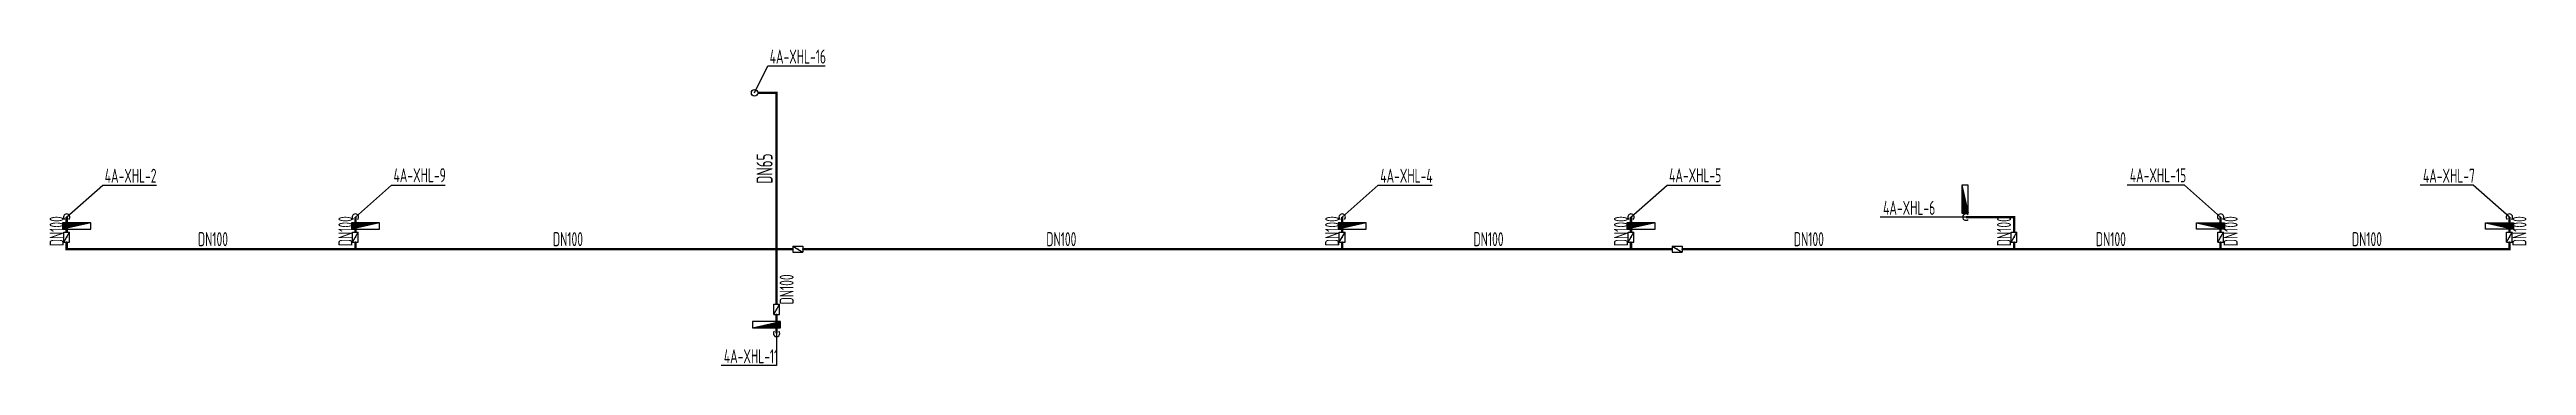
# Model space of a CAD drawing. Header units: millimetres. Extents: x -69218 to 1159344, y 1846 to 130422.
# Drawn here: x 942998 to 1004749, y 97122 to 105001 of the extents above; entities that cross this region are included whole.
import ezdxf

# ---------------------------------------------------------------- set-up
doc = ezdxf.new("R2010")
doc.units = ezdxf.units.MM
doc.header["$LTSCALE"] = 1000
doc.layers.get('0').update_dxf_attribs({"linetype": 'CONTINUOUS'})
for name, color, linetype in [('DIM_消防', 3, 'CONTINUOUS'), ('EQUIP_消火栓', 7, 'CONTINUOUS'), ('PIPE-消防', 1, 'CONTINUOUS'), ('TEXT_消防', 7, 'CONTINUOUS'), ('VALVE_消防', 7, 'CONTINUOUS'), ('VPIPE-消防', 1, 'CONTINUOUS')]:
    doc.layers.add(name, color=color, linetype=linetype)
doc.styles.add('_TWT_PIPEDN', font='GBENOR', dxfattribs={"width": 0.7, "height": 3.5, "bigfont": 'GBCBIG'})
doc.styles.add('_TWT_SERIAL', font='GBENOR', dxfattribs={"width": 0.7, "height": 3.5, "bigfont": 'GBCBIG'})
doc.styles.get("Standard").update_dxf_attribs({"font": 'GBENOR', "bigfont": 'GBCBIG'})

msp = doc.modelspace()

# ---------------------------------------------------------------- texts
at = {"layer": 'DIM_消防', "color": 7, "style": '_TWT_SERIAL', "width": 0.7}
for s, p in [('4A-XHL-16', (960952, 104650)), ('4A-XHL-2', (944374, 101678)), ('4A-XHL-9', (951574, 101692)), ('4A-XHL-4', (976174, 101678)), ('4A-XHL-5', (983374, 101690)), ('4A-XHL-15', (994861, 101690)), ('4A-XHL-7', (1002169, 101678)), ('4A-XHL-6', (988709, 100878)), ('4A-XHL-11', (959809, 97178))]:
    msp.add_text(s, height=350, dxfattribs=at).set_placement(p)
at = {"layer": 'TEXT_消防', "style": '_TWT_PIPEDN', "width": 0.7}
for s, height, p in [('DN65', 400, (961024, 101652)), ('DN100', 350, (943349, 100095)), ('DN100', 350, (950549, 100095)), ('DN100', 350, (975149, 100095)), ('DN100', 350, (982349, 100095)), ('DN100', 350, (991899, 100095)), ('DN100', 350, (997549, 100095)), ('DN100', 350, (1004749, 100095)), ('DN100', 350, (961549, 98645))]:
    msp.add_text(s, height=height, rotation=90, dxfattribs=at).set_placement(p)
for p in [(946697, 100097), (955547, 100097), (967847, 100097), (978497, 100097), (986484, 100097), (994013, 100097), (1000397, 100097)]:
    msp.add_text('DN100', height=350, dxfattribs=at).set_placement(p)

# ---------------------------------------------------------------- blocks, each defined once
blk = doc.blocks.new('$TwtSys$00000434')
for p, q in [((-0.5, 0.5), (-0.5, -0.5)), ((-0.5, -0.5), (0.5, 0.5)), ((0.5, 0.5), (-0.5, 0.5)), ((0.5, -0.5), (0.5, 0.5)), ((-0.5, -0.5), (0.5, -0.5))]:
    blk.add_line(p, q)
blk.add_solid([(0.5, -0.5), (0.5, 0.5), (-0.5, -0.5)])
blk = doc.blocks.new('$VALVE$00000316')
for p, q in [((-125, 72), (125, -72)), ((-125, 72), (-125, -72)), ((-125, 72), (125, 72)), ((125, 72), (125, -72)), ((-125, -72), (125, -72))]:
    blk.add_line(p, q)
at = {"const_width": 21.1}
blk.add_lwpolyline([(-11, 0, 1), (11, 0, 1)], format="xyb", close=True, dxfattribs=at)
for p in [(-125, 0), (125, 0)]:
    blk.add_point(p)
at = {"color": 7, "flags": 9}
for tag in ['XSIZE', 'YSIZE']:
    blk.add_attdef(tag, (0, 0), '', height=0.5, dxfattribs=at)

# ---------------------------------------------------------------- hatches: boundary and pattern name
at = {"layer": 'PIPE-消防'}
for points in [[(961124, 103922), (961154, 103922), (961154, 103952)], [(961124, 103922), (961124, 103952), (961154, 103952)], [(991974, 100822), (992004, 100822), (992004, 100852)], [(991974, 100822), (991974, 100852), (992004, 100852)], [(943424, 100022), (943394, 100022), (943394, 99992)], [(943424, 100022), (943424, 99992), (943394, 99992)], [(1004324, 100022), (1004354, 100022), (1004354, 99992)], [(1004324, 100022), (1004324, 99992), (1004354, 99992)]]:
    msp.add_hatch(color=256, dxfattribs=at).paths.add_polyline_path(points)

# ---------------------------------------------------------------- linework, layer by layer
at = {"layer": 'DIM_消防'}
for p, q in [((960574, 103922), (960904, 104595)), ((960904, 104595), (962338, 104595)), ((943424, 100822), (944324, 101622)), ((944324, 101622), (945661, 101622)), ((950624, 100822), (951524, 101622)), ((951524, 101622), (952863, 101622)), ((975224, 100822), (976124, 101622)), ((976124, 101622), (977469, 101622)), ((982424, 100822), (983324, 101622)), ((983324, 101622), (984657, 101622)), ((996224, 101622), (994791, 101622)), ((997124, 100822), (996224, 101622)), ((1003424, 101622), (1002099, 101622)), ((1004324, 100822), (1003424, 101622)), ((989974, 100822), (988639, 100822)), ((990774, 100822), (989974, 100822)), ((961124, 97922), (961124, 97122)), ((961124, 97122), (959739, 97122))]:
    msp.add_line(p, q, dxfattribs=at)
at = {"layer": 'PIPE-消防', "const_width": 60}
for points in [[(961124, 103922), (960654, 103922)], [(961124, 100022), (961124, 103922)], [(943424, 100822), (943424, 100447)], [(950624, 100822), (950624, 100447)], [(975224, 100822), (975224, 100447)], [(982424, 100822), (982424, 100447)], [(991974, 100822), (990774, 100822)], [(991974, 100822), (991974, 100447)], [(997124, 100822), (997124, 100447)], [(1004324, 100822), (1004324, 100447)], [(943424, 100197), (943424, 100022)], [(943424, 100022), (950624, 100022)], [(950624, 100197), (950624, 100022)], [(950624, 100022), (961124, 100022)], [(961124, 98647), (961124, 100022)], [(961124, 100022), (961529, 100022)], [(961779, 100022), (975224, 100022)], [(975224, 100197), (975224, 100022)], [(975224, 100022), (982424, 100022)], [(982424, 100197), (982424, 100022)], [(982424, 100022), (983449, 100022)], [(983699, 100022), (991974, 100022)], [(991974, 100197), (991974, 100022)], [(991974, 100022), (997124, 100022)], [(997124, 100197), (997124, 100022)], [(997124, 100022), (1004324, 100022)], [(1004324, 100197), (1004324, 100022)], [(961124, 97922), (961124, 98397)]]:
    msp.add_lwpolyline(points, dxfattribs=at)
at = {"layer": 'VPIPE-消防'}
msp.add_circle((960574, 103922), 80, dxfattribs=at)
for centre, start, end in [((943424, 100822), 315, 225), ((950624, 100822), 315, 225), ((975224, 100822), 315, 225), ((982424, 100822), 315, 225), ((990774, 100822), 45, 315), ((997124, 100822), 315, 225), ((1004324, 100822), 315, 225), ((961124, 97922), 135, 45)]:
    msp.add_arc(centre, 80, start, end, dxfattribs=at)

# ---------------------------------------------------------------- block references
at = {"layer": 'EQUIP_消火栓', "xscale": 700, "yscale": 160, "zscale": 700}
for p, rotation in [((990754, 101272), 270), ((943674, 100602), 180), ((950874, 100602), 180), ((975474, 100602), 180), ((982674, 100602), 180)]:
    msp.add_blockref('$TwtSys$00000434', p, dxfattribs=dict(at, rotation=rotation))
at = {"layer": 'EQUIP_消火栓', "xscale": 700, "zscale": 700}
for p, yscale in [((996874, 100602), -160), ((1004074, 100602), -160), ((960874, 98142), 160)]:
    msp.add_blockref('$TwtSys$00000434', p, dxfattribs=dict(at, yscale=yscale))
at = {"layer": 'VALVE_消防', "xscale": -1, "yscale": -1, "rotation": 270}
for p in [(943424, 100322), (950624, 100322), (975224, 100322), (982424, 100322), (991974, 100322), (997124, 100322), (1004324, 100322)]:
    msp.add_blockref('$VALVE$00000316', p, dxfattribs=at)
at = {"layer": 'VALVE_消防'}
for p in [(961654, 100022), (983574, 100022)]:
    msp.add_blockref('$VALVE$00000316', p, dxfattribs=at)
at = {"layer": 'VALVE_消防', "rotation": 90}
msp.add_blockref('$VALVE$00000316', (961124, 98522), dxfattribs=at)

msp.set_redraw_order([(e.dxf.handle, doc.entitydb.next_handle()) for e in msp.query("TEXT MTEXT ATTDEF DIMENSION ARC_DIMENSION")])  # texts and dimensions are drawn at this point

doc.saveas('drawing.dxf')
